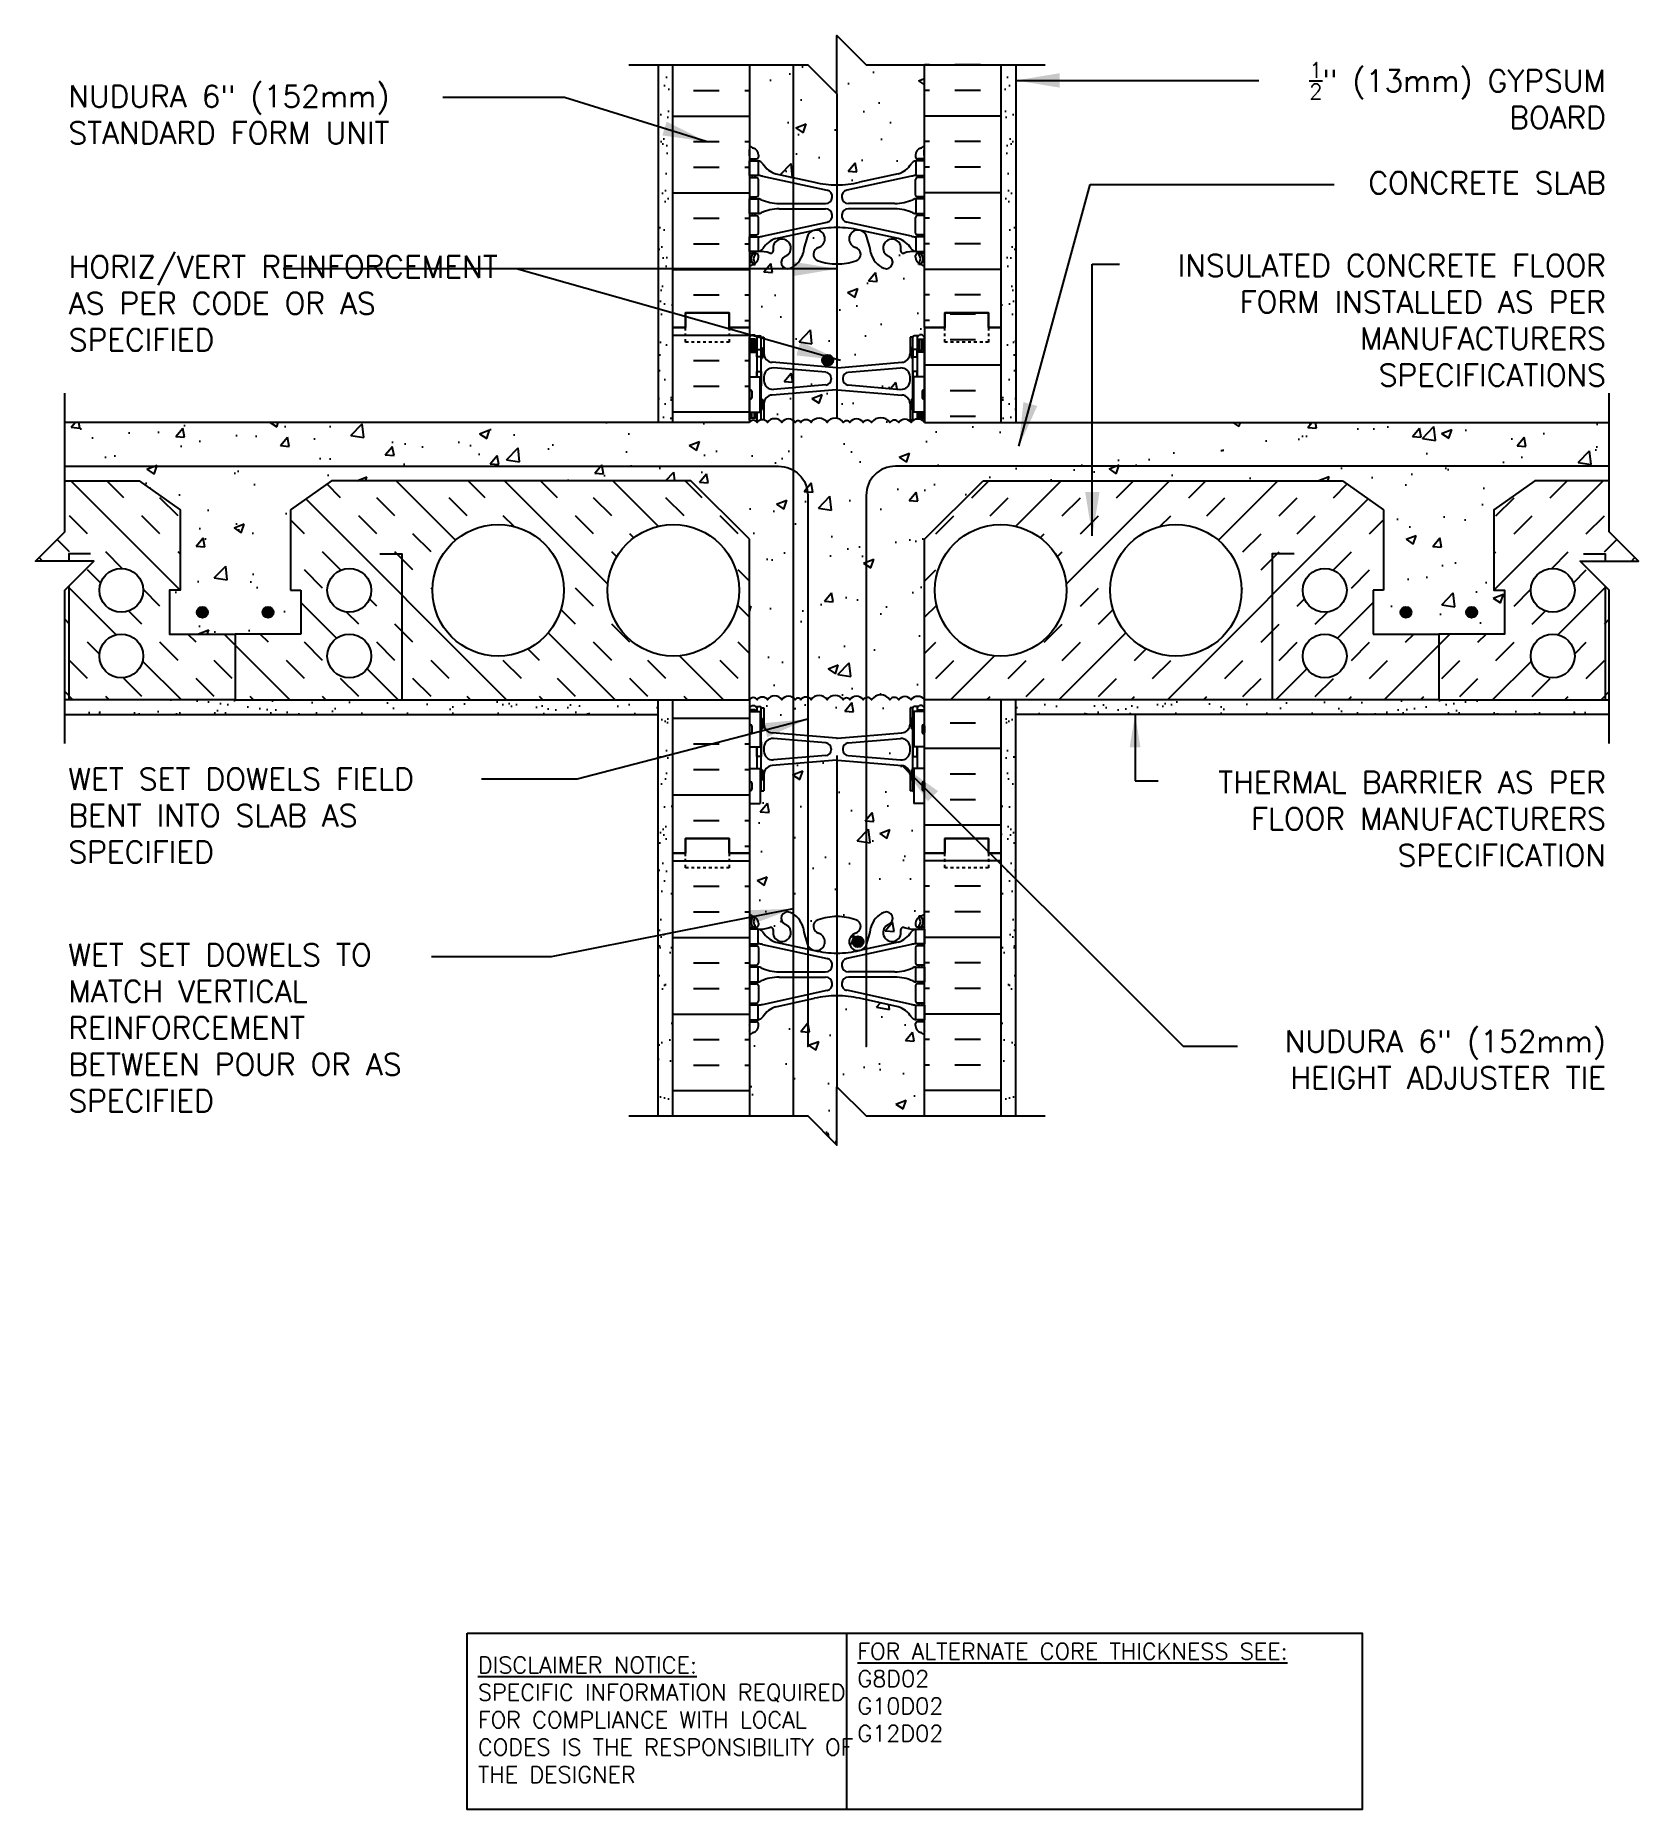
# Model space of a CAD drawing. Header units: inches. Extents: x 170.7 to 225.6, y 15.3 to 76.1.
import ezdxf

# ---------------------------------------------------------------- set-up
doc = ezdxf.new("R2010")
doc.units = ezdxf.units.IN
doc.header["$MEASUREMENT"] = 0
doc.linetypes.add('DASHED2', pattern=[0.375, 0.25, -0.125])
for name, color, linetype in [('HATCH', 12, 'Continuous'), ('line25', 2, 'Continuous'), ('LINE3', 3, 'Continuous'), ('LINE50', 5, 'Continuous'), ('LINE9', 9, 'Continuous'), ('TEXT', 4, 'Continuous'), ('Web_Edge', 9, 'Continuous')]:
    doc.layers.add(name, color=color, linetype=linetype)
doc.styles.add('DIM', font='romans.shx', dxfattribs={"width": 0.7})
doc.styles.add('ROMANS', font='romans.shx', dxfattribs={"height": 0.75})
doc.styles.get("Standard").update_dxf_attribs({"font": 'romans.shx', "height": 0.75})
doc.linetypes.add('STEEL', pattern='A,0.5,-0.2,["X",Standard,S=0.1,R=0,X=-0.1,Y=-0.05],-0.1', length=0.8)
doc.dimstyles.new('ext_12', dxfattribs={"dimscale": 12, "dimtxt": 0.09375, "dimasz": 0.09375, "dimexe": 0.09375, "dimexo": 0.0625, "dimgap": 0.0625, "dimtad": 1, "dimdec": 1, "dimzin": 3, "dimdsep": 46, "dimlunit": 4, "dimtxsty": 'DIM', "dimcen": 0.09, "dimdle": 0.09375, "dimclrt": 4, "dimadec": 0, "dimazin": 0, "dimtfac": 1, "dimtdec": 1, "dimtmove": 2, "dimatfit": 3, "dimfxl": 1, "dimfrac": 2, "dimtolj": 1, "dimtzin": 0, "dimarcsym": 0})
doc.dimstyles.new('ext_8', dxfattribs={"dimscale": 8, "dimtxt": 0.09375, "dimasz": 0.09375, "dimexe": 0.09375, "dimexo": 0.0625, "dimgap": 0.0625, "dimtad": 1, "dimdec": 1, "dimzin": 3, "dimdsep": 46, "dimlunit": 4, "dimtxsty": 'DIM', "dimcen": 0.09, "dimdle": 0.09375, "dimclrt": 4, "dimadec": 0, "dimazin": 0, "dimtfac": 1, "dimtdec": 1, "dimtmove": 2, "dimatfit": 3, "dimfxl": 1, "dimfrac": 2, "dimtolj": 1, "dimtzin": 0, "dimarcsym": 0})
pattern_1 = [(37.5, (6.0136, -79.57674), (-0.0314967, 0.963412), [0, -0.76, 0, -0.85, 0, -0.8125]), (7.5, (6.0136, -79.5767), (0.8848884, 1.411073), [0, -0.41, 0, -0.685, 0, -0.2625]), (327.5, (5.3986, -79.5767), (1.557071, 0.0028295), [0, -0.25, 0, -0.9, 0, -1.175]), (317.5, (5.3986, -79.5767), (1.503063, 0.438838), [0, -0.125, 0, -0.59, 0, -0.675])]
pattern_2 = [(142.5, (390.27906, -79.57674), (0.0314967, 0.963412), [0, -0.76, 0, -0.85, 0, -0.8125]), (172.5, (390.279, -79.5767), (-0.8848884, 1.411073), [0, -0.41, 0, -0.685, 0, -0.2625]), (212.5, (390.89406, -79.5767), (-1.557071, 0.0028295), [0, -0.25, 0, -0.9, 0, -1.175]), (222.5, (390.894, -79.5767), (-1.503063, 0.438838), [0, -0.125, 0, -0.59, 0, -0.675])]

msp = doc.modelspace()

# ---------------------------------------------------------------- texts
at = {"layer": 'TEXT', "char_height": 0.75, "style": 'ROMANS'}
for s, insert, width, attachment_point in [('\\A1; {\\H0.7x;\\S1/2;}" (13mm) GYPSUM BOARD', (224.474, 74.028), 12.17415, 6), ('NUDURA 6" (152mm) STANDARD FORM UNIT', (171.83, 73.373), 13.9131, 4), ('\\A1;CONCRETE SLAB', (224.474, 71.036), 12.17415, 6), ('HORIZ/VERT REINFORCEMENT AS PER CODE OR AS SPECIFIED', (171.845, 66.911), 16.22436, 4), ('INSULATED CONCRETE FLOOR FORM INSTALLED AS PER MANUFACTURERS SPECIFICATIONS', (224.474, 66.33), 17.62644, 6), ('WET SET DOWELS FIELD BENT INTO SLAB AS SPECIFIED', (171.831, 49.371), 14.4039, 4), ('THERMAL BARRIER AS PER FLOOR MANUFACTURERS SPECIFICATION', (224.474, 49.258), 17.24655, 6), ('WET SET DOWELS TO MATCH VERTICAL REINFORCEMENT BETWEEN POUR OR AS SPECIFIED', (171.831, 42.1), 13.18701, 4), ('NUDURA 6" (152mm) HEIGHT ADJUSTER TIE', (224.474, 41.014), 12.93416, 6)]:
    msp.add_mtext(s, dxfattribs=dict(at, insert=insert, width=width, attachment_point=attachment_point))
at = {"layer": 'TEXT', "char_height": 0.5625, "attachment_point": 4}
for s, insert, width in [('{\\LFOR ALTERNATE CORE THICKNESS SEE:\\P}G8D02\\PG10D02\\PG12D02', (198.846, 19.344), 23.33295), ('{\\LDISCLAIMER NOTICE:}\\PSPECIFIC INFORMATION REQUIRED FOR COMPLIANCE WITH LOCAL CODES IS THE RESPONSIBILITY OF THE DESIGNER', (185.854, 18.404), 14.00235)]:
    msp.add_mtext(s, dxfattribs=dict(at, insert=insert, width=width))

# ---------------------------------------------------------------- hatches: boundary and pattern name
at = {"layer": 'HATCH'}
h = msp.add_hatch(dxfattribs=at)
h.set_pattern_fill('AR-CONC', color=256, scale=0.5)
h.paths.add_polyline_path([(201.146, 75.083), (199.146, 75.083), (198.146, 76.083), (198.146, 74.083), (197.146, 75.083), (195.146, 75.083), (195.146, 72.302, 0.082415), (195.29, 72.223, -0.317837), (195.456, 71.987), (195.456, 71.919, -0.414214), (195.394, 71.857), (195.346, 71.857), (195.346, 71.787), (195.451, 71.787, -0.188973), (195.607, 71.692, 0.196323), (196.056, 71.346), (197.378, 71.055, 0.057795), (198.146, 70.966, 0.057795), (198.914, 71.055), (200.236, 71.346, 0.196323), (200.685, 71.692, -0.188973), (200.841, 71.787), (200.946, 71.787), (200.946, 71.857), (200.899, 71.857, -0.414214), (200.836, 71.919), (200.836, 71.987, -0.317837), (201.003, 72.223, 0.082415), (201.146, 72.302)])
h.paths.add_polyline_path([(201.146, 68.172, 0.064398), (201.036, 68.238), (200.946, 68.238), (200.946, 68.28, -0.249069), (200.836, 68.487), (200.836, 68.554, -0.414214), (200.899, 68.617), (200.946, 68.617), (200.946, 68.687), (200.841, 68.687, 0.10046), (200.448, 68.63, -0.601435), (200.328, 68.735, 2.182095), (199.918, 68.522, -1), (199.755, 68.113, -0.24438), (199.306, 68.634, 0.053157), (199.14, 69.248, 1.553132), (198.782, 68.824, -0.735593), (198.795, 68.366, -0.082755), (198.146, 68.258, -0.082755), (197.498, 68.366, -0.735593), (197.511, 68.824, 1.553132), (197.152, 69.248, 0.053157), (196.986, 68.634, -0.24438), (196.538, 68.113, -1), (196.375, 68.522, 2.182095), (195.965, 68.735, -0.601435), (195.845, 68.63, 0.10046), (195.451, 68.687), (195.346, 68.687), (195.346, 68.617), (195.394, 68.617, -0.414214), (195.456, 68.554), (195.456, 68.487, -0.249069), (195.346, 68.28), (195.346, 68.238), (195.256, 68.238, 0.064398), (195.146, 68.172), (195.146, 66.083), (195.146, 65.751), (195.226, 65.831), (195.316, 65.831), (195.346, 65.801), (195.496, 65.801, -0.414214), (195.546, 65.751), (195.646, 65.751), (195.646, 65.19, 0.390098), (195.921, 64.891), (198.13, 64.707, 0.04154), (198.163, 64.707), (200.371, 64.891, 0.390098), (200.646, 65.19), (200.646, 65.751), (200.746, 65.751, -0.414214), (200.796, 65.801), (200.946, 65.801), (200.976, 65.831), (201.066, 65.831), (201.146, 65.751), (201.146, 66.083)])
h.paths.add_polyline_path([(200.371, 63.771), (198.163, 63.954, 0.04154), (198.13, 63.954), (195.921, 63.771, 0.390098), (195.646, 63.472), (195.646, 62.918, -0.174031), (195.766, 62.833, -0.520567), (196.257, 62.833, -0.520567), (196.712, 62.833, -0.520567), (196.913, 62.833, -0.520567), (197.258, 62.833, -0.520567), (197.804, 62.833, -0.520567), (198.36, 62.833, -0.520567), (198.587, 62.833, -0.520567), (199.042, 62.833, -0.520567), (199.333, 62.833, -0.520567), (199.955, 62.833, -0.520567), (200.261, 62.833, -0.520567), (200.68, 62.833, -0.077645), (200.746, 62.896), (200.746, 62.911), (200.646, 62.911), (200.646, 63.472, 0.390098)])
h.paths.add_polyline_path([(200.321, 64.697), (198.53, 64.548, 0.390098), (198.346, 64.348), (198.346, 64.313, 0.390098), (198.53, 64.114), (200.321, 63.965, 0.438748), (200.646, 64.264), (200.646, 64.398, 0.438748)])
h.paths.add_polyline_path([(197.946, 64.348, 0.390098), (197.763, 64.548), (195.971, 64.697, 0.438748), (195.646, 64.398), (195.646, 64.264, 0.438748), (195.971, 63.965), (197.763, 64.114, 0.390098), (197.946, 64.313)])
h.paths.add_polyline_path([(201.146, 58.833), (203.146, 60.833), (215.456, 60.833), (216.86, 59.843), (216.86, 57.083), (216.5, 57.083), (216.5, 55.583), (218.75, 55.583), (221, 55.583), (221, 57.083), (220.632, 57.083), (220.64, 57.091), (220.64, 59.843), (222.044, 60.833), (224.589, 60.833), (224.589, 62.833), (201.146, 62.833, 0.48966), (200.68, 62.833, 0.520567), (200.261, 62.833, 0.520567), (199.955, 62.833, 0.520567), (199.333, 62.833, 0.520567), (199.042, 62.833, 0.520567), (198.587, 62.833, 0.520567), (198.36, 62.833, 0.520567), (197.804, 62.833, 0.520567), (197.258, 62.833, 0.520567), (196.913, 62.833, 0.520567), (196.712, 62.833, 0.520567), (196.257, 62.833, 0.520567), (195.766, 62.833, 0.520567), (195.411, 62.833, 0.540212), (195.146, 62.836), (195.146, 62.833), (171.704, 62.833), (171.704, 60.833), (174.249, 60.833), (175.653, 59.843), (175.653, 57.083), (175.293, 57.083), (175.293, 55.583), (177.543, 55.583), (179.793, 55.583), (179.793, 57.083), (179.433, 57.083), (179.433, 59.843), (180.837, 60.833), (193.146, 60.833), (195.146, 58.833), (195.146, 53.34, -0.540212), (195.411, 53.337, -0.520567), (195.766, 53.337, -0.520567), (196.257, 53.337, -0.520567), (196.712, 53.337, -0.520567), (196.913, 53.337, -0.520567), (197.258, 53.337, -0.520567), (197.804, 53.337, -0.520567), (198.36, 53.337, -0.520567), (198.587, 53.337, -0.520567), (199.042, 53.337, -0.520567), (199.333, 53.337, -0.520567), (199.955, 53.337, -0.520567), (200.261, 53.337, -0.520567), (200.68, 53.337, -0.48966), (201.146, 53.337)])
h.paths.add_polyline_path([(200.646, 53.06), (200.746, 53.06, -0.414214), (200.796, 53.11), (200.946, 53.11), (200.976, 53.14), (201.066, 53.14), (201.146, 53.06), (201.146, 53.337, 0.48966), (200.68, 53.337, 0.520567), (200.261, 53.337, 0.520567), (199.955, 53.337, 0.520567), (199.333, 53.337, 0.520567), (199.042, 53.337, 0.520567), (198.587, 53.337, 0.520567), (198.36, 53.337, 0.520567), (197.804, 53.337, 0.520567), (197.258, 53.337, 0.520567), (196.913, 53.337, 0.520567), (196.712, 53.337, 0.520567), (196.257, 53.337, 0.520567), (195.766, 53.337, 0.520567), (195.411, 53.337, 0.540212), (195.146, 53.34), (195.146, 53.333), (195.146, 53.06), (195.226, 53.14), (195.316, 53.14), (195.346, 53.11), (195.496, 53.11, -0.414214), (195.546, 53.06), (195.646, 53.06), (195.646, 52.499, 0.390098), (195.921, 52.2), (198.13, 52.016, 0.04154), (198.163, 52.016), (200.371, 52.2, 0.390098), (200.646, 52.499)])
h.paths.add_polyline_path([(200.646, 51.707, 0.438748), (200.321, 52.006), (198.53, 51.857, 0.390098), (198.346, 51.658), (198.346, 51.622, 0.390098), (198.53, 51.423), (200.321, 51.274, 0.438748), (200.646, 51.573)])
h.paths.add_polyline_path([(197.763, 51.857), (195.971, 52.006, 0.438748), (195.646, 51.707), (195.646, 51.573, 0.438748), (195.971, 51.274), (197.763, 51.423, 0.390098), (197.946, 51.622), (197.946, 51.658, 0.390098)])
h.paths.add_polyline_path([(200.781, 50.172, -0.327813), (200.746, 50.22), (200.646, 50.22), (200.646, 50.781, 0.390098), (200.371, 51.08), (198.163, 51.264, 0.04154), (198.13, 51.264), (195.921, 51.08, 0.390098), (195.646, 50.781), (195.646, 50.22), (195.546, 50.22, -0.327813), (195.511, 50.172), (195.511, 49.778), (195.146, 49.778), (195.146, 48.083), (195.146, 45.994, 0.064398), (195.256, 45.928), (195.346, 45.928), (195.346, 45.886, -0.249069), (195.456, 45.679), (195.456, 45.612, -0.414214), (195.394, 45.549), (195.346, 45.549), (195.346, 45.479), (195.451, 45.479, 0.10046), (195.845, 45.536, -0.601435), (195.965, 45.432, 2.182095), (196.375, 45.644, -1), (196.538, 46.053, -0.24438), (196.986, 45.532, 0.053157), (197.152, 44.918, 0.223253), (197.353, 44.753), (197.372, 44.749, 0.955472), (197.511, 45.342, -0.735593), (197.498, 45.8, -0.082755), (198.146, 45.909, -0.082755), (198.795, 45.8, -0.735593), (198.782, 45.342, 0.955472), (198.92, 44.749), (198.94, 44.753, 0.223253), (199.14, 44.918, 0.053157), (199.306, 45.532, -0.24438), (199.755, 46.053, -1), (199.918, 45.644, 2.182095), (200.328, 45.432, -0.601435), (200.448, 45.536, 0.10046), (200.841, 45.479), (200.946, 45.479), (200.946, 45.549), (200.899, 45.549, -0.414214), (200.836, 45.612), (200.836, 45.679, -0.249069), (200.946, 45.886), (200.946, 45.928), (201.036, 45.928, 0.064398), (201.146, 45.994), (201.146, 48.083), (201.146, 49.778), (200.781, 49.778)])
h.paths.add_polyline_path([(200.836, 44.847, -0.414214), (200.899, 44.909), (200.946, 44.909), (200.946, 44.979), (200.841, 44.979, 0.036537), (200.697, 44.955), (198.486, 44.474, 0.897292), (198.535, 44.019), (200.132, 44.019, 0.097844), (200.738, 44.151, -0.124673), (200.841, 44.179), (200.946, 44.179), (200.946, 44.249), (200.899, 44.249, -0.414214), (200.836, 44.312)])
h = msp.add_hatch(dxfattribs=at)
h.set_pattern_fill('AR-SAND', color=256, scale=0.5, style=0)
h.set_pattern_definition(pattern_2)
h.paths.add_polyline_path([(192.021, 75.083), (192.521, 75.083), (192.521, 66.083), (192.521, 62.833), (192.021, 62.833)])
h = msp.add_hatch(dxfattribs=at)
h.set_pattern_fill('AR-SAND', color=256, scale=0.5, style=0)
h.set_pattern_definition(pattern_1)
h.paths.add_polyline_path([(204.271, 75.083), (203.771, 75.083), (203.771, 66.083), (203.771, 62.833), (204.271, 62.833)])
h = msp.add_hatch(dxfattribs=at)
h.set_pattern_fill('INSUL', color=256, scale=7, style=0)
h.set_pattern_definition([(0, (-2731.0153, -348.9264), (0, 2.625), []), (0, (-2731.0153, -348.0514), (0, 2.625), [0.875, -0.875]), (0, (-2731.0153, -347.1764), (0, 2.625), [0.875, -0.875])])
h.paths.add_polyline_path([(195.146, 53.333), (192.521, 53.333), (192.521, 48.083), (192.959, 48.083), (192.959, 48.583), (194.459, 48.583), (194.459, 48.083), (195.146, 48.083)])
h.paths.add_polyline_path([(192.521, 62.833), (195.146, 62.833), (195.146, 66.083), (194.459, 66.083), (194.459, 66.583), (192.959, 66.583), (192.959, 66.083), (192.521, 66.083)])
h = msp.add_hatch(dxfattribs=at)
h.set_pattern_fill('INSUL', color=256, scale=7, style=0)
h.set_pattern_definition([(0, (6.0136, -79.5767), (0, 2.625), []), (0, (6.0136, -78.7017), (0, 2.625), [0.875, -0.875]), (0, (6.0136, -77.8267), (0, 2.625), [0.875, -0.875])])
h.paths.add_polyline_path([(203.771, 66.083), (203.334, 66.083), (203.334, 66.583), (201.834, 66.583), (201.834, 66.083), (201.146, 66.083), (201.146, 62.833), (203.771, 62.833)])
h.paths.add_polyline_path([(203.771, 53.333), (201.146, 53.333), (201.146, 48.083), (201.834, 48.083), (201.834, 48.583), (203.334, 48.583), (203.334, 48.083), (203.771, 48.083)])
h = msp.add_hatch(dxfattribs=at)
h.set_pattern_fill('AR-SAND', color=256, scale=0.5, style=0)
h.set_pattern_definition([(142.5, (395.08244, -20.8052), (0.0314967, 0.963412), [0, -0.76, 0, -0.85, 0, -0.8125]), (172.5, (395.0824, -20.8052), (-0.8848884, 1.411073), [0, -0.41, 0, -0.685, 0, -0.2625]), (212.5, (395.6974, -20.8052), (-1.557071, 0.0028295), [0, -0.25, 0, -0.9, 0, -1.175]), (222.5, (395.6974, -20.8052), (-1.503063, 0.438838), [0, -0.125, 0, -0.59, 0, -0.675])])
h.paths.add_polyline_path([(177.543, 53.333), (171.704, 53.333), (171.704, 52.833), (192.021, 52.833), (192.021, 53.333)])
h = msp.add_hatch(dxfattribs=at)
h.set_pattern_fill('AR-SAND', color=256, scale=0.5, style=0)
h.set_pattern_definition(pattern_2)
h.paths.add_polyline_path([(192.021, 53.333), (192.521, 53.333), (192.521, 48.083), (192.521, 39.083), (192.021, 39.083)])
h = msp.add_hatch(dxfattribs=at)
h.set_pattern_fill('AR-SAND', color=256, scale=0.5, style=0)
h.set_pattern_definition(pattern_1)
h.paths.add_polyline_path([(204.271, 53.333), (203.771, 53.333), (203.771, 48.083), (203.771, 39.083), (204.271, 39.083)])
h = msp.add_hatch(dxfattribs=at)
h.set_pattern_fill('AR-SAND', color=256, scale=0.5, style=0)
h.set_pattern_definition([(37.5, (1.2102, -20.8052), (-0.0314967, 0.963412), [0, -0.76, 0, -0.85, 0, -0.8125]), (7.5, (1.2102, -20.8052), (0.8848884, 1.411073), [0, -0.41, 0, -0.685, 0, -0.2625]), (327.5, (0.5952, -20.8052), (1.557071, 0.0028295), [0, -0.25, 0, -0.9, 0, -1.175]), (317.5, (0.5952, -20.8052), (1.503063, 0.438838), [0, -0.125, 0, -0.59, 0, -0.675])])
h.paths.add_polyline_path([(204.271, 53.333), (204.271, 52.833), (224.589, 52.833), (224.589, 53.333), (218.75, 53.333)])
h = msp.add_hatch(dxfattribs=at)
h.set_pattern_fill('AR-CONC', color=256, scale=0.5)
h.paths.add_polyline_path([(201.146, 41.864, 0.082415), (201.003, 41.944, -0.317837), (200.836, 42.179), (200.836, 42.247, -0.414214), (200.899, 42.309), (200.946, 42.309), (200.946, 42.379), (200.841, 42.379, -0.188973), (200.685, 42.474, 0.196323), (200.236, 42.82), (198.914, 43.111, 0.057795), (198.146, 43.2, 0.057795), (197.378, 43.111), (196.056, 42.82, 0.196323), (195.607, 42.474, -0.188973), (195.451, 42.379), (195.346, 42.379), (195.346, 42.309), (195.394, 42.309, -0.414214), (195.456, 42.247), (195.456, 42.179, -0.317837), (195.29, 41.944, 0.082415), (195.146, 41.864), (195.146, 39.083), (197.146, 39.083), (198.146, 38.083), (198.146, 40.083), (199.146, 39.083), (201.146, 39.083)])
at = {"layer": 'LINE3'}
for points in [[(198.015, 64.962, 1), (197.64, 64.962, 1)], [(176.606, 56.333, 1), (176.231, 56.333, 1)], [(178.856, 56.333, 1), (178.481, 56.333, 1)], [(217.812, 56.333, 1), (217.437, 56.333, 1)], [(220.062, 56.333, 1), (219.687, 56.333, 1)], [(199.052, 45.049, 1), (198.677, 45.049, 1)]]:
    msp.add_hatch(color=256, dxfattribs=at).paths.add_polyline_path(points)

# ---------------------------------------------------------------- linework, layer by layer
at = {"layer": 'HATCH'}
for p, q in [((193.235, 75.074), (194.11, 75.074)), ((194.985, 75.074), (195.146, 75.074)), ((201.308, 75.074), (201.146, 75.074)), ((203.058, 75.074), (202.183, 75.074)), ((193.235, 74.199), (194.11, 74.199)), ((194.985, 74.199), (195.146, 74.199)), ((201.308, 74.199), (201.146, 74.199)), ((203.058, 74.199), (202.183, 74.199)), ((192.521, 73.324), (195.146, 73.324)), ((203.771, 73.324), (201.146, 73.324)), ((193.235, 72.449), (194.11, 72.449)), ((194.985, 72.449), (195.146, 72.449)), ((201.308, 72.449), (201.146, 72.449)), ((203.058, 72.449), (202.183, 72.449)), ((193.235, 71.574), (194.11, 71.574)), ((194.985, 71.574), (195.146, 71.574)), ((201.308, 71.574), (201.146, 71.574)), ((203.058, 71.574), (202.183, 71.574)), ((192.521, 70.699), (195.146, 70.699)), ((203.771, 70.699), (201.146, 70.699)), ((193.235, 69.824), (194.11, 69.824)), ((194.985, 69.824), (195.146, 69.824)), ((201.308, 69.824), (201.146, 69.824)), ((203.058, 69.824), (202.183, 69.824)), ((193.235, 68.949), (194.11, 68.949)), ((194.985, 68.949), (195.146, 68.949)), ((201.308, 68.949), (201.146, 68.949)), ((203.058, 68.949), (202.183, 68.949)), ((192.521, 68.074), (195.146, 68.074)), ((203.771, 68.074), (201.146, 68.074)), ((193.235, 67.199), (194.11, 67.199)), ((194.985, 67.199), (195.146, 67.199)), ((201.308, 67.199), (201.146, 67.199)), ((203.058, 67.199), (202.183, 67.199)), ((194.985, 66.324), (195.146, 66.324)), ((201.308, 66.324), (201.146, 66.324)), ((175.653, 57.091), (171.911, 60.833)), ((173.728, 60.254), (173.148, 60.833)), ((185.084, 58.796), (183.048, 60.833)), ((186.102, 60.254), (185.523, 60.833)), ((190.303, 57.29), (186.76, 60.833)), ((188.577, 60.254), (187.997, 60.833)), ((192.031, 59.274), (190.472, 60.833)), ((193.527, 60.254), (192.947, 60.833)), ((202.766, 60.254), (203.345, 60.833)), ((204.261, 59.274), (205.82, 60.833)), ((205.99, 57.29), (209.533, 60.833)), ((207.716, 60.254), (208.295, 60.833)), ((210.191, 60.254), (210.77, 60.833)), ((211.208, 58.796), (213.245, 60.833)), ((220.64, 57.091), (224.382, 60.833)), ((222.565, 60.254), (223.144, 60.833)), ((175.584, 59.635), (174.965, 60.254)), ((186.835, 53.333), (179.956, 60.212)), ((181.152, 60.254), (180.682, 60.724)), ((183.008, 59.635), (182.39, 60.254)), ((185.483, 59.635), (184.865, 60.254)), ((190.433, 59.635), (189.814, 60.254)), ((192.908, 59.635), (192.289, 60.254)), ((203.385, 59.635), (204.003, 60.254)), ((205.86, 59.635), (206.478, 60.254)), ((209.457, 53.333), (216.336, 60.212)), ((210.809, 59.635), (211.428, 60.254)), ((213.284, 59.635), (213.903, 60.254)), ((215.14, 60.254), (215.611, 60.724)), ((220.709, 59.635), (221.328, 60.254)), ((172.49, 59.016), (171.871, 59.635)), ((174.965, 59.016), (174.346, 59.635)), ((182.39, 59.016), (181.771, 59.635)), ((187.09, 59.266), (186.721, 59.635)), ((189.814, 59.016), (189.196, 59.635)), ((194.764, 59.016), (194.145, 59.635)), ((201.529, 59.016), (202.147, 59.635)), ((206.478, 59.016), (207.097, 59.635)), ((209.203, 59.266), (209.572, 59.635)), ((213.903, 59.016), (214.522, 59.635)), ((221.328, 59.016), (221.946, 59.635)), ((223.802, 59.016), (224.421, 59.635)), ((179.915, 59.016), (179.433, 59.498)), ((184.246, 58.397), (183.627, 59.016)), ((191.188, 58.88), (191.052, 59.016)), ((205.104, 58.88), (205.241, 59.016)), ((212.047, 58.397), (212.666, 59.016)), ((216.378, 59.016), (216.86, 59.498)), ((171.871, 58.397), (171.445, 58.824)), ((173.674, 57.832), (173.109, 58.397)), ((175.653, 58.328), (175.584, 58.397)), ((181.152, 57.779), (180.534, 58.397)), ((183.627, 57.779), (183.008, 58.397)), ((190.605, 58.226), (190.433, 58.397)), ((205.688, 58.226), (205.86, 58.397)), ((212.666, 57.779), (213.284, 58.397)), ((215.14, 57.779), (215.759, 58.397)), ((220.64, 58.328), (220.709, 58.397)), ((222.619, 57.832), (223.184, 58.397)), ((224.421, 58.397), (224.848, 58.824)), ((170.948, 58.083), (170.826, 58.205)), ((172.934, 57.335), (172.49, 57.779)), ((180.534, 57.16), (179.915, 57.779)), ((195.146, 57.396), (194.764, 57.779)), ((201.146, 57.396), (201.529, 57.779)), ((215.759, 57.16), (216.378, 57.779)), ((223.359, 57.335), (223.802, 57.779)), ((225.344, 58.083), (225.466, 58.205)), ((173.468, 55.563), (171.826, 57.205)), ((174.965, 56.541), (174.389, 57.117)), ((184.293, 57.113), (184.246, 57.16)), ((189.814, 56.541), (189.196, 57.16)), ((206.478, 56.541), (207.097, 57.16)), ((211.999, 57.113), (212.047, 57.16)), ((221.328, 56.541), (221.903, 57.117)), ((222.824, 55.563), (224.466, 57.205)), ((181.012, 55.445), (179.793, 56.663)), ((182.39, 56.541), (182.138, 56.793)), ((195.146, 56.159), (194.734, 56.571)), ((201.146, 56.159), (201.559, 56.571)), ((213.903, 56.541), (214.155, 56.793)), ((215.281, 55.445), (216.5, 56.663)), ((171.871, 55.923), (171.704, 56.09)), ((174.346, 55.923), (173.892, 56.377)), ((178.8, 56.472), (178.8, 56.472)), ((181.771, 55.923), (181.355, 56.339)), ((183.627, 55.304), (183.008, 55.923)), ((189.196, 55.923), (188.694, 56.424)), ((191.052, 55.304), (190.433, 55.923)), ((205.241, 55.304), (205.86, 55.923)), ((207.097, 55.923), (207.598, 56.424)), ((212.666, 55.304), (213.284, 55.923)), ((214.522, 55.923), (214.938, 56.339)), ((217.492, 56.472), (217.492, 56.472)), ((221.946, 55.923), (222.4, 56.377)), ((224.421, 55.923), (224.589, 56.09)), ((172.893, 54.901), (172.49, 55.304)), ((175.584, 54.685), (174.965, 55.304)), ((176.202, 55.304), (175.923, 55.583)), ((177.543, 55.201), (177.161, 55.583)), ((178.677, 55.304), (178.398, 55.583)), ((180.534, 54.685), (179.915, 55.304)), ((183.008, 54.685), (182.39, 55.304)), ((190.548, 53.333), (188.256, 55.625)), ((190.433, 54.685), (189.814, 55.304)), ((195.146, 54.922), (194.764, 55.304)), ((201.146, 54.922), (201.529, 55.304)), ((205.745, 53.333), (208.036, 55.625)), ((205.86, 54.685), (206.478, 55.304)), ((213.284, 54.685), (213.903, 55.304)), ((215.759, 54.685), (216.378, 55.304)), ((217.615, 55.304), (217.894, 55.583)), ((218.75, 55.201), (219.132, 55.583)), ((220.09, 55.304), (220.369, 55.583)), ((220.709, 54.685), (221.328, 55.304)), ((223.399, 54.901), (223.802, 55.304)), ((172.49, 54.066), (171.871, 54.685)), ((177.44, 54.066), (176.821, 54.685)), ((179.411, 53.333), (177.543, 55.201)), ((179.915, 54.066), (179.296, 54.685)), ((184.865, 54.066), (184.246, 54.685)), ((187.339, 54.066), (186.721, 54.685)), ((187.958, 54.685), (187.565, 55.078)), ((192.289, 54.066), (191.67, 54.685)), ((194.26, 53.333), (192.75, 54.843)), ((194.764, 54.066), (194.145, 54.685)), ((201.529, 54.066), (202.147, 54.685)), ((202.033, 53.333), (203.542, 54.843)), ((204.003, 54.066), (204.622, 54.685)), ((208.335, 54.685), (208.728, 55.078)), ((208.953, 54.066), (209.572, 54.685)), ((211.428, 54.066), (212.047, 54.685)), ((216.378, 54.066), (216.997, 54.685)), ((216.882, 53.333), (218.75, 55.201)), ((218.853, 54.066), (219.471, 54.685)), ((223.802, 54.066), (224.421, 54.685)), ((175.698, 53.333), (174.37, 54.661)), ((183.123, 53.333), (182.057, 54.399)), ((213.17, 53.333), (214.235, 54.399)), ((220.594, 53.333), (221.922, 54.661)), ((171.986, 53.333), (171.704, 53.615)), ((174.346, 53.448), (173.728, 54.066)), ((176.821, 53.448), (176.202, 54.066)), ((181.771, 53.448), (181.152, 54.066)), ((184.246, 53.448), (183.627, 54.066)), ((189.196, 53.448), (188.577, 54.066)), ((191.67, 53.448), (191.052, 54.066)), ((204.622, 53.448), (205.241, 54.066)), ((207.097, 53.448), (207.716, 54.066)), ((212.047, 53.448), (212.666, 54.066)), ((214.522, 53.448), (215.14, 54.066)), ((219.471, 53.448), (220.09, 54.066)), ((221.946, 53.448), (222.565, 54.066)), ((224.307, 53.333), (224.589, 53.615)), ((173.224, 53.333), (173.109, 53.448)), ((178.173, 53.333), (178.059, 53.448)), ((180.648, 53.333), (180.534, 53.448)), ((185.598, 53.333), (185.483, 53.448)), ((188.073, 53.333), (187.958, 53.448)), ((193.023, 53.333), (192.908, 53.448)), ((203.27, 53.333), (203.385, 53.448)), ((208.22, 53.333), (208.335, 53.448)), ((210.695, 53.333), (210.809, 53.448)), ((215.644, 53.333), (215.759, 53.448)), ((218.119, 53.333), (218.234, 53.448)), ((223.069, 53.333), (223.184, 53.448)), ((192.521, 47.824), (195.146, 47.824)), ((203.771, 47.824), (201.146, 47.824)), ((193.235, 46.949), (194.11, 46.949)), ((194.985, 46.949), (195.146, 46.949)), ((201.308, 46.949), (201.146, 46.949)), ((203.058, 46.949), (202.183, 46.949)), ((193.235, 46.074), (194.11, 46.074)), ((194.985, 46.074), (195.146, 46.074)), ((201.308, 46.074), (201.146, 46.074)), ((203.058, 46.074), (202.183, 46.074)), ((192.521, 45.199), (195.146, 45.199)), ((203.771, 45.199), (201.146, 45.199)), ((193.235, 44.324), (194.11, 44.324)), ((194.985, 44.324), (195.146, 44.324)), ((201.308, 44.324), (201.146, 44.324)), ((203.058, 44.324), (202.183, 44.324)), ((193.235, 43.449), (194.11, 43.449)), ((194.985, 43.449), (195.146, 43.449)), ((201.308, 43.449), (201.146, 43.449)), ((203.058, 43.449), (202.183, 43.449)), ((192.521, 42.574), (195.146, 42.574)), ((203.771, 42.574), (201.146, 42.574)), ((193.235, 41.699), (194.11, 41.699)), ((194.985, 41.699), (195.146, 41.699)), ((201.308, 41.699), (201.146, 41.699)), ((203.058, 41.699), (202.183, 41.699)), ((193.235, 40.824), (194.11, 40.824)), ((194.985, 40.824), (195.146, 40.824)), ((201.308, 40.824), (201.146, 40.824)), ((203.058, 40.824), (202.183, 40.824)), ((192.521, 39.949), (195.146, 39.949)), ((203.771, 39.949), (201.146, 39.949))]:
    msp.add_line(p, q, dxfattribs=at)
for points in [[(201.146, 62.833, 0.48966), (200.68, 62.833, 0.520567), (200.261, 62.833, 0.520567), (199.955, 62.833, 0.520567), (199.333, 62.833, 0.520567), (199.042, 62.833, 0.520567), (198.587, 62.833, 0.520567), (198.36, 62.833, 0.520567), (197.804, 62.833, 0.520567), (197.258, 62.833, 0.520567), (196.913, 62.833, 0.520567), (196.712, 62.833, 0.520567), (196.257, 62.833, 0.520567), (195.766, 62.833, 0.520567), (195.411, 62.833, 0.540212), (195.146, 62.836)], [(201.146, 53.337, 0.48966), (200.68, 53.337, 0.520567), (200.261, 53.337, 0.520567), (199.955, 53.337, 0.520567), (199.333, 53.337, 0.520567), (199.042, 53.337, 0.520567), (198.587, 53.337, 0.520567), (198.36, 53.337, 0.520567), (197.804, 53.337, 0.520567), (197.258, 53.337, 0.520567), (196.913, 53.337, 0.520567), (196.712, 53.337, 0.520567), (196.257, 53.337, 0.520567), (195.766, 53.337, 0.520567), (195.411, 53.337, 0.540212), (195.146, 53.34)]]:
    msp.add_lwpolyline(points, format="xyb", dxfattribs=at)
at = {"layer": 'line25'}
for p, q in [((195.146, 75.083), (195.146, 66.083)), ((201.146, 66.083), (201.146, 75.083)), ((195.146, 66.083), (195.146, 62.833)), ((201.146, 66.083), (201.146, 62.833)), ((195.146, 64.388), (195.511, 64.388)), ((195.511, 63.188), (195.511, 64.388)), ((201.146, 64.388), (200.781, 64.388)), ((200.781, 63.188), (200.781, 64.388)), ((195.146, 63.188), (195.511, 63.188)), ((201.146, 63.188), (200.781, 63.188)), ((195.146, 62.833), (171.704, 62.833)), ((201.146, 62.833), (224.589, 62.833)), ((180.837, 60.833), (179.433, 59.843)), ((193.146, 60.833), (180.837, 60.833)), ((195.146, 58.833), (193.146, 60.833)), ((201.146, 58.833), (203.146, 60.833)), ((203.146, 60.833), (215.456, 60.833)), ((215.456, 60.833), (216.86, 59.843)), ((179.433, 59.843), (179.433, 57.083)), ((216.86, 59.843), (216.86, 57.083)), ((195.146, 53.333), (195.146, 58.833)), ((201.146, 48.083), (201.146, 58.833)), ((179.433, 57.083), (179.793, 57.083)), ((179.793, 57.083), (179.793, 55.583)), ((216.86, 57.083), (216.5, 57.083)), ((216.5, 57.083), (216.5, 55.583)), ((179.793, 55.583), (177.543, 55.583)), ((177.543, 55.583), (177.543, 53.333)), ((216.5, 55.583), (218.75, 55.583)), ((218.75, 55.583), (218.75, 53.333)), ((177.543, 53.333), (195.146, 53.333)), ((195.146, 53.333), (195.146, 48.083)), ((195.146, 52.928), (195.511, 52.928)), ((195.511, 52.928), (195.511, 51.728)), ((200.781, 52.928), (200.781, 51.728)), ((201.146, 52.928), (200.781, 52.928)), ((218.75, 53.333), (201.146, 53.333)), ((195.146, 51.728), (195.511, 51.728)), ((201.146, 51.728), (200.781, 51.728)), ((195.146, 50.978), (195.511, 50.978)), ((195.511, 50.978), (195.511, 49.778)), ((201.146, 50.978), (200.781, 50.978)), ((200.781, 50.978), (200.781, 49.778)), ((195.146, 49.778), (195.511, 49.778)), ((201.146, 49.778), (200.781, 49.778)), ((195.146, 48.083), (195.146, 39.083)), ((201.146, 39.083), (201.146, 48.083))]:
    msp.add_line(p, q, dxfattribs=at)
for points in [[(171.704, 60.833), (174.249, 60.833), (175.653, 59.843), (175.653, 57.083), (175.293, 57.083), (175.293, 55.583), (177.543, 55.583), (177.543, 53.333), (171.704, 53.333)], [(224.589, 60.833), (222.044, 60.833), (220.64, 59.843), (220.64, 57.083), (221, 57.083), (221, 55.583), (218.75, 55.583), (218.75, 53.333), (224.589, 53.333)]]:
    msp.add_lwpolyline(points, dxfattribs=at)
at = {"layer": 'LINE3'}
for p, q in [((196.646, 75.083), (196.646, 39.083)), ((198.146, 74.083), (198.146, 62.971)), ((198.146, 51.43), (198.146, 40.083))]:
    msp.add_line(p, q, dxfattribs=at)
at = {"layer": 'LINE3', "linetype": 'STEEL'}
for p, q in [((171.704, 61.333), (191.646, 61.333)), ((224.589, 61.333), (204.646, 61.333))]:
    msp.add_line(p, q, dxfattribs=at)
at = {"layer": 'LINE3'}
for points in [[(191.646, 61.333), (196.146, 61.333, -0.414214), (197.146, 60.333), (197.146, 41.459), (197.146, 41.459)], [(204.646, 61.333), (200.146, 61.333, 0.414214), (199.146, 60.333), (199.146, 41.459), (199.146, 41.459)]]:
    msp.add_lwpolyline(points, format="xyb", dxfattribs=at)
for centre in [(197.828, 64.962), (176.418, 56.333), (178.668, 56.333), (217.625, 56.333), (219.875, 56.333), (198.865, 45.049)]:
    msp.add_circle(centre, 0.188, dxfattribs=at)
at = {"layer": 'LINE50'}
for p, q in [((192.521, 66.083), (192.521, 75.083)), ((203.771, 66.083), (203.771, 75.083)), ((192.521, 62.833), (192.521, 66.083)), ((203.771, 62.833), (203.771, 66.083)), ((192.521, 48.083), (192.521, 53.333)), ((203.771, 48.083), (203.771, 53.333)), ((192.521, 39.083), (192.521, 48.083)), ((203.771, 39.083), (203.771, 48.083))]:
    msp.add_line(p, q, dxfattribs=at)
for points in [[(192.521, 66.083), (192.959, 66.083), (192.959, 66.583), (194.459, 66.583), (194.459, 66.083), (195.146, 66.083)], [(195.146, 66.083), (194.459, 66.083), (194.459, 66.583), (192.959, 66.583), (192.959, 66.083), (192.521, 66.083)], [(203.771, 66.083), (203.334, 66.083), (203.334, 66.583), (201.834, 66.583), (201.834, 66.083), (201.146, 66.083)], [(201.146, 66.083), (201.834, 66.083), (201.834, 66.583), (203.334, 66.583), (203.334, 66.083), (203.771, 66.083)], [(195.146, 48.083), (194.459, 48.083), (194.459, 48.583), (192.959, 48.583), (192.959, 48.083), (192.521, 48.083)], [(192.521, 48.083), (192.959, 48.083), (192.959, 48.583), (194.459, 48.583), (194.459, 48.083), (195.146, 48.083)], [(201.146, 48.083), (201.834, 48.083), (201.834, 48.583), (203.334, 48.583), (203.334, 48.083), (203.771, 48.083)], [(203.771, 48.083), (203.334, 48.083), (203.334, 48.583), (201.834, 48.583), (201.834, 48.083), (201.146, 48.083)]]:
    msp.add_lwpolyline(points, dxfattribs=at)
at = {"layer": 'LINE9'}
for p, q in [((192.021, 75.083), (192.021, 62.833)), ((204.271, 75.083), (204.271, 62.833)), ((195.146, 65.751), (195.226, 65.831)), ((195.146, 62.911), (195.146, 65.751)), ((195.226, 65.831), (195.316, 65.831)), ((195.396, 65.751), (195.316, 65.831)), ((195.346, 65.801), (195.496, 65.801)), ((195.396, 65.801), (195.496, 65.801)), ((195.396, 65.751), (195.396, 64.388)), ((195.546, 65.751), (195.646, 65.751)), ((195.546, 62.921), (195.546, 65.751)), ((195.546, 65.731), (195.546, 65.731)), ((195.646, 65.751), (195.646, 65.19)), ((200.646, 65.751), (200.646, 65.19)), ((200.746, 65.751), (200.646, 65.751)), ((200.746, 62.911), (200.746, 65.751)), ((200.746, 65.731), (200.746, 65.731)), ((200.896, 65.801), (200.796, 65.801)), ((200.946, 65.801), (200.796, 65.801)), ((200.896, 65.751), (200.976, 65.831)), ((200.896, 65.751), (200.896, 64.388)), ((201.066, 65.831), (200.976, 65.831)), ((201.146, 65.751), (201.066, 65.831)), ((201.146, 62.911), (201.146, 65.751)), ((195.546, 65.381), (195.596, 65.381)), ((195.546, 65.031), (195.596, 65.031)), ((195.596, 65.381), (195.596, 65.031)), ((200.746, 65.381), (200.696, 65.381)), ((200.696, 65.381), (200.696, 65.031)), ((200.746, 65.031), (200.696, 65.031)), ((195.646, 64.398), (195.646, 64.264)), ((198.13, 64.707), (195.921, 64.891)), ((197.763, 64.548), (195.971, 64.697)), ((198.163, 64.707), (200.371, 64.891)), ((198.53, 64.548), (200.321, 64.697)), ((200.646, 64.264), (200.646, 64.398)), ((195.146, 63.898), (195.146, 63.678)), ((195.146, 63.843), (195.146, 63.843)), ((195.186, 63.938), (195.186, 63.938)), ((195.226, 63.898), (195.226, 63.678)), ((198.13, 63.954), (195.921, 63.771)), ((197.763, 64.114), (195.971, 63.965)), ((197.946, 64.348), (197.946, 64.313)), ((198.163, 63.954), (200.371, 63.771)), ((198.346, 64.348), (198.346, 64.313)), ((198.53, 64.114), (200.321, 63.965)), ((201.066, 63.898), (201.066, 63.678)), ((201.066, 63.843), (201.066, 63.843)), ((201.106, 63.938), (201.106, 63.938)), ((201.146, 63.898), (201.146, 63.678)), ((195.146, 63.733), (195.146, 63.733)), ((195.186, 63.638), (195.186, 63.638)), ((195.396, 63.188), (195.396, 62.911)), ((195.546, 63.631), (195.596, 63.631)), ((195.546, 63.281), (195.596, 63.281)), ((195.596, 63.631), (195.596, 63.281)), ((195.646, 63.472), (195.646, 62.918)), ((200.646, 63.472), (200.646, 62.911)), ((200.696, 63.631), (200.696, 63.281)), ((200.746, 63.631), (200.696, 63.631)), ((200.746, 63.281), (200.696, 63.281)), ((200.896, 63.188), (200.896, 62.947)), ((201.066, 63.733), (201.066, 63.733)), ((201.106, 63.638), (201.106, 63.638)), ((195.146, 62.911), (195.183, 62.874)), ((195.396, 62.911), (195.365, 62.88)), ((195.388, 62.861), (195.434, 62.861)), ((195.396, 62.861), (195.434, 62.861)), ((200.746, 62.911), (200.646, 62.911)), ((201.146, 62.911), (201.109, 62.873)), ((192.021, 39.083), (192.021, 53.333)), ((195.146, 53.06), (195.226, 53.14)), ((195.226, 53.14), (195.316, 53.14)), ((195.396, 53.06), (195.316, 53.14)), ((195.346, 53.11), (195.496, 53.11)), ((195.396, 53.11), (195.496, 53.11)), ((195.396, 53.06), (195.396, 52.928)), ((195.546, 53.06), (195.646, 53.06)), ((195.546, 50.22), (195.546, 53.06)), ((195.546, 53.04), (195.546, 53.04)), ((195.646, 53.06), (195.646, 52.499)), ((200.646, 53.06), (200.646, 52.499)), ((200.746, 53.06), (200.646, 53.06)), ((200.746, 50.22), (200.746, 53.06)), ((200.746, 53.04), (200.746, 53.04)), ((200.896, 53.11), (200.796, 53.11)), ((200.946, 53.11), (200.796, 53.11)), ((200.896, 53.06), (200.976, 53.14)), ((200.896, 53.06), (200.896, 52.928)), ((201.066, 53.14), (200.976, 53.14)), ((201.146, 53.06), (201.066, 53.14)), ((204.271, 39.083), (204.271, 53.333)), ((171.704, 52.833), (192.021, 52.833)), ((195.146, 52.438), (195.146, 52.218)), ((195.146, 52.383), (195.146, 52.383)), ((195.146, 52.273), (195.146, 52.273)), ((195.186, 52.478), (195.186, 52.478)), ((195.226, 52.438), (195.226, 52.218)), ((195.546, 52.69), (195.596, 52.69)), ((195.546, 52.34), (195.596, 52.34)), ((195.596, 52.69), (195.596, 52.34)), ((200.746, 52.69), (200.696, 52.69)), ((200.696, 52.69), (200.696, 52.34)), ((200.746, 52.34), (200.696, 52.34)), ((201.066, 52.438), (201.066, 52.218)), ((201.066, 52.383), (201.066, 52.383)), ((201.066, 52.273), (201.066, 52.273)), ((201.106, 52.478), (201.106, 52.478)), ((201.146, 52.438), (201.146, 52.218)), ((224.589, 52.833), (204.271, 52.833)), ((195.186, 52.178), (195.186, 52.178)), ((195.396, 51.728), (195.396, 50.978)), ((195.646, 51.707), (195.646, 51.573)), ((198.13, 52.016), (195.921, 52.2)), ((197.763, 51.857), (195.971, 52.006)), ((197.946, 51.658), (197.946, 51.622)), ((198.163, 52.016), (200.371, 52.2)), ((198.346, 51.658), (198.346, 51.622)), ((198.53, 51.857), (200.321, 52.006)), ((200.646, 51.573), (200.646, 51.707)), ((200.896, 51.728), (200.896, 50.978)), ((201.106, 52.178), (201.106, 52.178)), ((198.13, 51.264), (195.921, 51.08)), ((197.763, 51.423), (195.971, 51.274)), ((198.163, 51.264), (200.371, 51.08)), ((198.53, 51.423), (200.321, 51.274)), ((195.146, 50.488), (195.146, 50.268)), ((195.146, 50.433), (195.146, 50.433)), ((195.186, 50.528), (195.186, 50.528)), ((195.226, 50.488), (195.226, 50.268)), ((195.546, 50.94), (195.596, 50.94)), ((195.546, 50.59), (195.596, 50.59)), ((195.596, 50.94), (195.596, 50.59)), ((195.646, 50.781), (195.646, 50.22)), ((200.646, 50.781), (200.646, 50.22)), ((200.696, 50.94), (200.696, 50.59)), ((200.746, 50.94), (200.696, 50.94)), ((200.746, 50.59), (200.696, 50.59)), ((201.066, 50.488), (201.066, 50.268)), ((201.066, 50.433), (201.066, 50.433)), ((201.106, 50.528), (201.106, 50.528)), ((201.146, 50.488), (201.146, 50.268)), ((195.146, 50.323), (195.146, 50.323)), ((195.186, 50.228), (195.186, 50.228)), ((195.546, 50.22), (195.646, 50.22)), ((200.746, 50.22), (200.646, 50.22)), ((201.066, 50.323), (201.066, 50.323)), ((201.106, 50.228), (201.106, 50.228))]:
    msp.add_line(p, q, dxfattribs=at)
for points in [[(191.021, 75.083), (197.146, 75.083), (198.146, 74.083), (198.146, 76.083), (199.146, 75.083), (205.271, 75.083)], [(195.396, 64.388), (195.396, 64.581), (195.546, 64.581), (195.546, 64.081), (195.511, 64.081)], [(200.896, 64.388), (200.896, 64.581), (200.746, 64.581), (200.746, 64.081), (200.781, 64.081)], [(171.704, 51.833), (171.704, 57.083), (172.704, 58.083), (170.704, 58.083), (171.704, 59.083), (171.704, 63.833)], [(224.589, 51.833), (224.589, 57.083), (223.589, 58.083), (225.589, 58.083), (224.589, 59.083), (224.589, 63.833)], [(195.346, 63.188), (195.346, 62.981), (195.196, 62.981), (195.196, 63.188)], [(195.306, 63.188), (195.306, 62.981), (195.236, 62.981), (195.236, 63.188)], [(195.511, 63.331), (195.546, 63.331), (195.546, 63.581), (195.511, 63.581)], [(200.781, 63.331), (200.746, 63.331), (200.746, 63.581), (200.781, 63.581)], [(200.946, 63.188), (200.946, 62.981), (201.096, 62.981), (201.096, 63.188)], [(200.986, 63.188), (200.986, 62.981), (201.056, 62.981), (201.056, 63.188)], [(172.592, 58.333), (171.842, 58.333), (171.842, 58.083)], [(182.494, 58.333), (183.244, 58.333), (183.244, 53.333)], [(213.798, 58.333), (213.048, 58.333), (213.048, 53.333)], [(223.701, 58.333), (224.451, 58.333), (224.451, 58.083)], [(171.842, 57.221), (171.842, 53.333)], [(224.451, 57.221), (224.451, 53.333)], [(195.346, 52.928), (195.346, 52.99), (195.196, 52.99), (195.196, 52.928)], [(195.306, 52.928), (195.306, 52.99), (195.236, 52.99), (195.236, 52.928)], [(200.946, 52.928), (200.946, 52.99), (201.096, 52.99), (201.096, 52.928)], [(200.986, 52.928), (200.986, 52.99), (201.056, 52.99), (201.056, 52.928)], [(195.511, 52.64), (195.546, 52.64), (195.546, 52.39), (195.511, 52.39)], [(200.781, 52.64), (200.746, 52.64), (200.746, 52.39), (200.781, 52.39)], [(195.511, 51.89), (195.546, 51.89), (195.546, 51.39), (195.396, 51.39), (195.396, 51.728)], [(200.781, 51.89), (200.746, 51.89), (200.746, 51.39), (200.896, 51.39), (200.896, 51.728)], [(195.511, 50.64), (195.546, 50.64), (195.546, 50.89), (195.511, 50.89)], [(200.781, 50.64), (200.746, 50.64), (200.746, 50.89), (200.781, 50.89)], [(191.021, 39.083), (197.146, 39.083), (198.146, 38.083), (198.146, 40.083), (199.146, 39.083), (205.271, 39.083)]]:
    msp.add_lwpolyline(points, dxfattribs=at)
at = {"layer": 'LINE9', "linetype": 'DASHED2', "ltscale": 0.15}
for points in [[(194.459, 66.083), (194.459, 66.083), (194.459, 65.583), (192.959, 65.583), (192.959, 66.083), (192.959, 66.083)], [(203.334, 66.083), (203.334, 66.083), (203.334, 65.583), (201.834, 65.583), (201.834, 66.083), (201.834, 66.083)], [(194.459, 48.083), (194.459, 48.083), (194.459, 47.583), (192.959, 47.583), (192.959, 48.083), (192.959, 48.083)], [(203.334, 48.083), (203.334, 48.083), (203.334, 47.583), (201.834, 47.583), (201.834, 48.083), (201.834, 48.083)]]:
    msp.add_lwpolyline(points, dxfattribs=at)
at = {"layer": 'LINE9'}
for points in [[(195.196, 65.241), (195.346, 65.241), (195.346, 65.681), (195.196, 65.681)], [(195.236, 65.301), (195.306, 65.301), (195.306, 65.681), (195.236, 65.681)], [(201.096, 65.241), (200.946, 65.241), (200.946, 65.681), (201.096, 65.681)], [(201.056, 65.301), (200.986, 65.301), (200.986, 65.681), (201.056, 65.681)], [(195.546, 65.081), (195.396, 65.081), (195.396, 65.331), (195.546, 65.331)], [(200.746, 65.081), (200.896, 65.081), (200.896, 65.331), (200.746, 65.331)]]:
    msp.add_lwpolyline(points, close=True, dxfattribs=at)
for centre, radius in [((186.543, 57.083), 2.25), ((192.543, 57.083), 2.25), ((203.75, 57.083), 2.25), ((209.75, 57.083), 2.25), ((173.64, 57.083), 0.75), ((181.446, 57.083), 0.75), ((214.847, 57.083), 0.75), ((222.653, 57.083), 0.75), ((173.64, 54.833), 0.75), ((181.446, 54.833), 0.75), ((214.847, 54.833), 0.75), ((222.653, 54.833), 0.75)]:
    msp.add_circle(centre, radius, dxfattribs=at)
for centre, radius, start, end in [((195.496, 65.751), 0.05, 0, 90), ((200.796, 65.751), 0.05, 90, 180), ((195.946, 65.19), 0.3, 180, 265.24257), ((200.346, 65.19), 0.3, 274.75743, 0), ((195.946, 64.398), 0.3, 85.24257, 180), ((197.746, 64.348), 0.2, 0, 85.24257), ((198.146, 64.906), 0.2, 265.24257, 274.75743), ((198.546, 64.348), 0.2, 94.75743, 180), ((200.346, 64.398), 0.3, 0, 94.75743), ((195.186, 63.898), 0.04, 90, 180), ((195.186, 63.898), 0.04, 0, 90), ((195.946, 64.264), 0.3, 180, 274.75743), ((197.746, 64.313), 0.2, 274.75743, 0), ((198.146, 63.755), 0.2, 85.24257, 94.75743), ((198.546, 64.313), 0.2, 180, 265.24257), ((200.346, 64.264), 0.3, 265.24257, 0), ((201.106, 63.898), 0.04, 90, 180), ((201.106, 63.898), 0.04, 0, 90), ((195.186, 63.678), 0.04, 180, 270), ((195.186, 63.678), 0.04, 270, 0), ((195.946, 63.472), 0.3, 94.75743, 180), ((200.346, 63.472), 0.3, 0, 85.24257), ((201.106, 63.678), 0.04, 180, 270), ((201.106, 63.678), 0.04, 270, 0), ((200.796, 62.911), 0.05, 180, 196.1286), ((195.496, 53.06), 0.05, 0, 90), ((200.796, 53.06), 0.05, 90, 180), ((195.186, 52.438), 0.04, 90, 180), ((195.186, 52.438), 0.04, 0, 90), ((195.946, 52.499), 0.3, 180, 265.24257), ((200.346, 52.499), 0.3, 274.75743, 0), ((201.106, 52.438), 0.04, 90, 180), ((201.106, 52.438), 0.04, 0, 90), ((195.186, 52.218), 0.04, 180, 270), ((195.186, 52.218), 0.04, 270, 0), ((195.946, 51.707), 0.3, 85.24257, 180), ((197.746, 51.658), 0.2, 0, 85.24257), ((198.146, 52.216), 0.2, 265.24257, 274.75743), ((198.546, 51.658), 0.2, 94.75743, 180), ((200.346, 51.707), 0.3, 0, 94.75743), ((201.106, 52.218), 0.04, 180, 270), ((201.106, 52.218), 0.04, 270, 0), ((195.946, 51.573), 0.3, 180, 274.75743), ((195.946, 50.781), 0.3, 94.75743, 180), ((197.746, 51.622), 0.2, 274.75743, 0), ((198.146, 51.064), 0.2, 85.24257, 94.75743), ((198.546, 51.622), 0.2, 180, 265.24257), ((200.346, 51.573), 0.3, 265.24257, 0), ((200.346, 50.781), 0.3, 0, 85.24257), ((195.186, 50.488), 0.04, 90, 180), ((195.186, 50.488), 0.04, 0, 90), ((201.106, 50.488), 0.04, 90, 180), ((201.106, 50.488), 0.04, 0, 90), ((195.186, 50.268), 0.04, 180, 270), ((195.186, 50.268), 0.04, 270, 0), ((195.496, 50.22), 0.05, 287.40071, 0), ((200.796, 50.22), 0.05, 180, 252.59933), ((201.106, 50.268), 0.04, 180, 270), ((201.106, 50.268), 0.04, 270, 0)]:
    msp.add_arc(centre, radius, start, end, dxfattribs=at)
at = {"layer": 'TEXT'}
msp.add_lwpolyline([(185.487, 21.37), (198.47, 21.37), (198.47, 15.332), (185.487, 15.332)], close=True, dxfattribs=at)
msp.add_lwpolyline([(198.47, 21.37), (216.131, 21.37), (216.131, 15.332), (198.47, 15.332)], dxfattribs=at)
at = {"layer": 'Web_Edge'}
for p, q in [((195.146, 71.857), (195.394, 71.857)), ((195.156, 71.977), (195.156, 72.163)), ((195.256, 71.787), (195.256, 71.857)), ((195.346, 71.787), (195.346, 71.857)), ((195.456, 71.987), (195.456, 71.919)), ((200.836, 71.987), (200.836, 71.919)), ((201.146, 71.857), (200.899, 71.857)), ((200.946, 71.787), (200.946, 71.857)), ((201.036, 71.787), (201.036, 71.857)), ((201.136, 71.977), (201.136, 72.163)), ((195.146, 71.217), (195.394, 71.217)), ((195.256, 71.217), (195.256, 71.287)), ((195.346, 71.217), (195.346, 71.287)), ((195.456, 70.619), (195.456, 71.154)), ((195.595, 71.263), (197.807, 70.782)), ((196.056, 71.346), (197.378, 71.055)), ((200.697, 71.263), (198.486, 70.782)), ((200.236, 71.346), (198.914, 71.055)), ((200.836, 70.619), (200.836, 71.154)), ((201.146, 71.217), (200.899, 71.217)), ((200.946, 71.217), (200.946, 71.287)), ((201.036, 71.217), (201.036, 71.287)), ((195.146, 70.557), (195.394, 70.557)), ((195.256, 70.487), (195.256, 70.557)), ((195.346, 70.487), (195.346, 70.557)), ((201.146, 70.557), (200.899, 70.557)), ((200.946, 70.487), (200.946, 70.557)), ((201.036, 70.487), (201.036, 70.557)), ((195.146, 69.917), (195.394, 69.917)), ((195.256, 69.917), (195.256, 69.987)), ((195.346, 69.917), (195.346, 69.987)), ((196.161, 70.327), (197.757, 70.327)), ((196.161, 70.147), (197.757, 70.147)), ((200.132, 70.327), (198.535, 70.327)), ((200.132, 70.147), (198.535, 70.147)), ((201.146, 69.917), (200.899, 69.917)), ((200.946, 69.917), (200.946, 69.987)), ((201.036, 69.917), (201.036, 69.987)), ((195.146, 69.257), (195.394, 69.257)), ((195.256, 69.187), (195.256, 69.257)), ((195.346, 69.187), (195.346, 69.257)), ((195.456, 69.319), (195.456, 69.854)), ((195.595, 69.211), (197.807, 69.692)), ((196.056, 69.128), (197.378, 69.418)), ((200.697, 69.211), (198.486, 69.692)), ((200.236, 69.128), (198.914, 69.418)), ((200.836, 69.319), (200.836, 69.854)), ((201.146, 69.257), (200.899, 69.257)), ((200.946, 69.187), (200.946, 69.257)), ((201.036, 69.187), (201.036, 69.257)), ((195.256, 68.617), (195.256, 68.687)), ((195.346, 68.617), (195.346, 68.687)), ((200.946, 68.617), (200.946, 68.687)), ((201.036, 68.617), (201.036, 68.687)), ((195.146, 68.617), (195.394, 68.617)), ((195.146, 68.517), (195.188, 68.517)), ((195.256, 68.238), (195.346, 68.238)), ((195.346, 68.238), (195.346, 68.28)), ((195.456, 68.487), (195.456, 68.554)), ((200.836, 68.487), (200.836, 68.554)), ((201.146, 68.617), (200.899, 68.617)), ((200.946, 68.238), (200.946, 68.28)), ((201.036, 68.238), (200.946, 68.238)), ((201.146, 68.517), (201.104, 68.517)), ((195.146, 45.649), (195.188, 45.649)), ((195.256, 45.928), (195.346, 45.928)), ((195.346, 45.928), (195.346, 45.886)), ((195.456, 45.679), (195.456, 45.612)), ((200.836, 45.679), (200.836, 45.612)), ((201.036, 45.928), (200.946, 45.928)), ((200.946, 45.928), (200.946, 45.886)), ((201.146, 45.649), (201.104, 45.649)), ((195.146, 45.549), (195.394, 45.549)), ((195.256, 45.549), (195.256, 45.479)), ((195.256, 44.979), (195.256, 44.909)), ((195.346, 45.549), (195.346, 45.479)), ((195.346, 44.979), (195.346, 44.909)), ((196.056, 45.038), (197.378, 44.748)), ((200.236, 45.038), (198.914, 44.748)), ((201.146, 45.549), (200.899, 45.549)), ((200.946, 45.549), (200.946, 45.479)), ((200.946, 44.979), (200.946, 44.909)), ((201.036, 45.549), (201.036, 45.479)), ((201.036, 44.979), (201.036, 44.909)), ((195.146, 44.909), (195.394, 44.909)), ((195.456, 44.847), (195.456, 44.312)), ((195.595, 44.955), (197.807, 44.474)), ((200.697, 44.955), (198.486, 44.474)), ((200.836, 44.847), (200.836, 44.312)), ((201.146, 44.909), (200.899, 44.909)), ((195.146, 44.249), (195.394, 44.249)), ((195.256, 44.249), (195.256, 44.179)), ((195.346, 44.249), (195.346, 44.179)), ((196.161, 44.019), (197.757, 44.019)), ((196.161, 43.839), (197.757, 43.839)), ((200.132, 44.019), (198.535, 44.019)), ((200.132, 43.839), (198.535, 43.839)), ((201.146, 44.249), (200.899, 44.249)), ((200.946, 44.249), (200.946, 44.179)), ((201.036, 44.249), (201.036, 44.179)), ((195.146, 43.609), (195.394, 43.609)), ((195.256, 43.679), (195.256, 43.609)), ((195.346, 43.679), (195.346, 43.609)), ((195.456, 43.547), (195.456, 43.012)), ((195.595, 42.903), (197.807, 43.385)), ((200.697, 42.903), (198.486, 43.385)), ((200.836, 43.547), (200.836, 43.012)), ((201.146, 43.609), (200.899, 43.609)), ((200.946, 43.679), (200.946, 43.609)), ((201.036, 43.679), (201.036, 43.609)), ((195.146, 42.949), (195.394, 42.949)), ((195.256, 42.949), (195.256, 42.879)), ((195.346, 42.949), (195.346, 42.879)), ((196.056, 42.82), (197.378, 43.111)), ((200.236, 42.82), (198.914, 43.111)), ((201.146, 42.949), (200.899, 42.949)), ((200.946, 42.949), (200.946, 42.879)), ((201.036, 42.949), (201.036, 42.879)), ((195.146, 42.309), (195.394, 42.309)), ((195.156, 42.189), (195.156, 42.003)), ((195.256, 42.379), (195.256, 42.309)), ((195.346, 42.379), (195.346, 42.309)), ((195.456, 42.179), (195.456, 42.247)), ((200.836, 42.179), (200.836, 42.247)), ((201.146, 42.309), (200.899, 42.309)), ((200.946, 42.379), (200.946, 42.309)), ((201.036, 42.379), (201.036, 42.309)), ((201.136, 42.189), (201.136, 42.003))]:
    msp.add_line(p, q, dxfattribs=at)
for points in [[(195.151, 71.787), (195.451, 71.787), (195.451, 71.287), (195.151, 71.287)], [(201.141, 71.787), (200.841, 71.787), (200.841, 71.287), (201.141, 71.287)], [(195.151, 70.487), (195.451, 70.487), (195.451, 69.987), (195.151, 69.987)], [(201.141, 70.487), (200.841, 70.487), (200.841, 69.987), (201.141, 69.987)], [(195.151, 69.187), (195.451, 69.187), (195.451, 68.687), (195.151, 68.687)], [(201.141, 69.187), (200.841, 69.187), (200.841, 68.687), (201.141, 68.687)], [(195.151, 44.979), (195.451, 44.979), (195.451, 45.479), (195.151, 45.479)], [(201.141, 44.979), (200.841, 44.979), (200.841, 45.479), (201.141, 45.479)], [(195.151, 43.679), (195.451, 43.679), (195.451, 44.179), (195.151, 44.179)], [(201.141, 43.679), (200.841, 43.679), (200.841, 44.179), (201.141, 44.179)], [(195.151, 42.379), (195.451, 42.379), (195.451, 42.879), (195.151, 42.879)], [(201.141, 42.379), (200.841, 42.379), (200.841, 42.879), (201.141, 42.879)]]:
    msp.add_lwpolyline(points, close=True, dxfattribs=at)
for centre, radius, start, end in [((195.456, 72.694), 0.5, 231.68334, 250.52878), ((200.836, 72.694), 0.5, 289.47122, 308.31666), ((195.456, 72.694), 0.6, 238.89067, 238.92705), ((195.136, 71.977), 0.02, 299.98802, 360), ((195.136, 72.163), 0.02, 360, 58.92705), ((195.206, 71.987), 0.25, 0, 70.52878), ((195.394, 71.919), 0.0625, 270, 0), ((195.408, 71.541), 0.25, 37.27766, 80.0823), ((196.256, 72.069), 0.75, 210.15498, 254.58381), ((200.037, 72.069), 0.75, 285.41619, 329.84502), ((200.884, 71.541), 0.25, 99.9177, 142.72234), ((201.086, 71.987), 0.25, 109.47122, 180), ((200.899, 71.919), 0.0625, 180, 270), ((201.156, 72.163), 0.02, 121.07295, 180), ((201.156, 71.977), 0.02, 180, 240.01198), ((200.836, 72.694), 0.6, 301.07295, 301.10933), ((195.394, 71.154), 0.0625, 0, 90), ((195.361, 70.291), 1, 76.42909, 84.79907), ((200.932, 70.291), 1, 95.20093, 103.57091), ((200.899, 71.154), 0.0625, 90, 180), ((195.394, 70.619), 0.0625, 270, 0), ((195.447, 70.268), 0.219, 60.49375, 88.91995), ((195.447, 70.268), 0.219, 60.49375, 88.91995), ((198.146, 74.322), 3.356, 256.76915, 270), ((197.757, 70.557), 0.23, 270, 77.60551), ((198.146, 74.322), 3.356, 270, 283.23085), ((198.535, 70.557), 0.23, 102.39449, 270), ((200.845, 70.268), 0.219, 91.08005, 119.50625), ((200.845, 70.268), 0.219, 91.08005, 119.50625), ((200.899, 70.619), 0.0625, 180, 270), ((195.394, 69.854), 0.0625, 0, 90), ((195.447, 70.206), 0.219, 271.08005, 299.50625), ((196.191, 71.927), 1.6, 246.56734, 268.92028), ((196.191, 71.927), 1.6, 246.56734, 268.92028), ((196.191, 68.547), 1.6, 91.07972, 113.43266), ((197.757, 69.917), 0.23, 282.39449, 90), ((198.535, 69.917), 0.23, 90, 257.60551), ((200.101, 71.927), 1.6, 271.07972, 293.43266), ((200.101, 71.927), 1.6, 271.07972, 293.43266), ((200.101, 68.547), 1.6, 66.56734, 88.92028), ((200.845, 70.206), 0.219, 240.49375, 268.91995), ((200.899, 69.854), 0.0625, 90, 180), ((195.394, 69.319), 0.0625, 270, 0), ((197.428, 69.117), 0.305, 285.72535, 154.62183), ((198.146, 66.151), 3.356, 90, 103.23085), ((198.146, 66.151), 3.356, 76.76915, 90), ((198.865, 69.117), 0.305, 25.37817, 254.27465), ((200.899, 69.319), 0.0625, 180, 270), ((195.361, 70.183), 1, 275.20093, 283.57091), ((195.408, 68.933), 0.25, 279.9177, 322.72234), ((195.507, 67.688), 1, 70.0933, 93.21213), ((196.256, 68.405), 0.75, 105.41619, 149.84502), ((195.877, 68.714), 0.09, 251.13486, 13.32049), ((196.261, 68.805), 0.305, 291.80375, 193.32049), ((199.949, 68.163), 3, 158.80161, 170.97273), ((197.576, 68.593), 0.24, 105.72535, 251.07704), ((198.717, 68.593), 0.24, 288.92296, 74.27465), ((196.343, 68.163), 3, 9.02727, 21.19839), ((200.031, 68.805), 0.305, 346.67951, 248.19625), ((200.037, 68.405), 0.75, 30.15498, 74.58381), ((200.416, 68.714), 0.09, 166.67951, 288.86514), ((200.785, 67.688), 1, 86.78787, 109.9067), ((200.884, 68.933), 0.25, 217.27766, 260.0823), ((200.932, 70.183), 1, 256.42909, 264.79907), ((195.456, 67.78), 0.6, 114.92523, 121.10933), ((195.456, 67.78), 0.5, 109.47122, 128.31666), ((195.188, 68.497), 0.02, 345.84593, 90), ((195.45, 68.432), 0.25, 137.53913, 219.88549), ((195.195, 68.342), 0.02, 294.92523, 19.2084), ((195.292, 68.301), 0.045, 218.552, 40.8121), ((195.299, 68.571), 0.045, 317.53913, 137.53913), ((195.45, 68.432), 0.16, 137.53913, 219.99992), ((195.206, 68.487), 0.25, 289.47122, 360), ((195.394, 68.554), 0.0625, 360, 90), ((196.456, 68.317), 0.22, 111.80375, 291.80375), ((196.261, 68.805), 0.745, 291.80375, 346.73478), ((198.146, 70.258), 2, 251.07704, 270), ((198.146, 70.258), 2, 270, 288.92296), ((200.031, 68.805), 0.745, 193.26522, 248.19625), ((199.836, 68.317), 0.22, 248.19625, 68.19625), ((200.899, 68.554), 0.0625, 90, 180), ((201.086, 68.487), 0.25, 180, 250.52878), ((200.994, 68.571), 0.045, 42.46087, 222.46087), ((201, 68.301), 0.045, 139.1879, 321.448), ((200.843, 68.432), 0.16, 320.00008, 42.46087), ((200.836, 67.78), 0.5, 51.68334, 70.52878), ((200.843, 68.432), 0.25, 320.11451, 42.46087), ((201.098, 68.342), 0.02, 160.7916, 245.07477), ((201.104, 68.497), 0.02, 90, 194.15407), ((200.836, 67.78), 0.6, 58.89067, 65.07477), ((195.456, 46.386), 0.5, 231.68334, 250.52878), ((195.456, 46.386), 0.6, 238.89067, 245.07477), ((195.188, 45.669), 0.02, 270, 14.15407), ((195.45, 45.734), 0.25, 140.11451, 222.46087), ((195.195, 45.824), 0.02, 340.7916, 65.07477), ((195.292, 45.865), 0.045, 319.1879, 141.448), ((195.299, 45.595), 0.045, 222.46087, 42.46087), ((195.206, 45.679), 0.25, 0, 70.52878), ((195.45, 45.734), 0.16, 140.00008, 222.46087), ((195.394, 45.612), 0.0625, 270, 0), ((196.261, 45.361), 0.305, 166.67951, 68.19625), ((196.456, 45.849), 0.22, 68.19625, 248.19625), ((196.261, 45.361), 0.745, 13.26522, 68.19625), ((197.576, 45.573), 0.24, 108.92296, 254.27465), ((198.146, 43.909), 2, 90, 108.92296), ((198.146, 43.909), 2, 71.07704, 90), ((198.717, 45.573), 0.24, 285.72535, 71.07704), ((200.031, 45.361), 0.745, 111.80375, 166.73478), ((200.031, 45.361), 0.305, 111.80375, 13.32049), ((199.836, 45.849), 0.22, 291.80375, 111.80375), ((201.086, 45.679), 0.25, 109.47122, 180), ((200.899, 45.612), 0.0625, 180, 270), ((200.994, 45.595), 0.045, 137.53913, 317.53913), ((201, 45.865), 0.045, 38.552, 220.8121), ((200.843, 45.734), 0.16, 317.53913, 39.99992), ((200.836, 46.386), 0.5, 289.47122, 308.31666), ((200.843, 45.734), 0.25, 317.53913, 39.88549), ((201.098, 45.824), 0.02, 114.92523, 199.2084), ((201.104, 45.669), 0.02, 165.84593, 270), ((200.836, 46.386), 0.6, 294.92523, 301.10933), ((195.507, 46.478), 1, 266.78787, 289.9067), ((195.408, 45.233), 0.25, 37.27766, 80.0823), ((195.361, 43.983), 1, 76.42909, 84.79907), ((196.256, 45.761), 0.75, 210.15498, 254.58381), ((195.877, 45.452), 0.09, 346.67951, 108.86514), ((199.949, 46.003), 3, 189.02727, 201.19839), ((197.428, 45.049), 0.305, 205.37817, 74.27465), ((198.865, 45.049), 0.305, 105.72535, 334.62183), ((196.343, 46.003), 3, 338.80161, 350.97273), ((200.037, 45.761), 0.75, 285.41619, 329.84502), ((200.416, 45.452), 0.09, 71.13486, 193.32049), ((200.785, 46.478), 1, 250.0933, 273.21213), ((200.884, 45.233), 0.25, 99.9177, 142.72234), ((200.932, 43.983), 1, 95.20093, 103.57091), ((195.394, 44.847), 0.0625, 0, 90), ((198.146, 48.015), 3.356, 256.76915, 270), ((197.757, 44.249), 0.23, 270, 77.60551), ((198.146, 48.015), 3.356, 270, 283.23085), ((198.535, 44.249), 0.23, 102.39449, 270), ((200.899, 44.847), 0.0625, 90, 180), ((195.394, 44.312), 0.0625, 270, 0), ((195.447, 43.961), 0.219, 60.49375, 88.91995), ((196.191, 45.619), 1.6, 246.56734, 268.92028), ((196.191, 42.24), 1.6, 91.07972, 113.43266), ((196.191, 42.24), 1.6, 91.07972, 113.43266), ((197.757, 43.609), 0.23, 282.39449, 90), ((198.535, 43.609), 0.23, 90, 257.60551), ((200.101, 45.619), 1.6, 271.07972, 293.43266), ((200.101, 42.24), 1.6, 66.56734, 88.92028), ((200.101, 42.24), 1.6, 66.56734, 88.92028), ((200.845, 43.961), 0.219, 91.08005, 119.50625), ((200.899, 44.312), 0.0625, 180, 270), ((195.394, 43.547), 0.0625, 0, 90), ((195.447, 43.898), 0.219, 271.08005, 299.50625), ((195.447, 43.898), 0.219, 271.08005, 299.50625), ((198.146, 39.844), 3.356, 90, 103.23085), ((198.146, 39.844), 3.356, 76.76915, 90), ((200.845, 43.898), 0.219, 240.49375, 268.91995), ((200.845, 43.898), 0.219, 240.49375, 268.91995), ((200.899, 43.547), 0.0625, 90, 180), ((195.394, 43.012), 0.0625, 270, 0), ((195.361, 43.875), 1, 275.20093, 283.57091), ((196.256, 42.097), 0.75, 105.41619, 149.84502), ((200.037, 42.097), 0.75, 30.15498, 74.58381), ((200.932, 43.875), 1, 256.42909, 264.79907), ((200.899, 43.012), 0.0625, 180, 270), ((195.136, 42.189), 0.02, 0, 60.01198), ((195.456, 41.472), 0.6, 121.07295, 121.10933), ((195.456, 41.472), 0.5, 109.47122, 128.31666), ((195.136, 42.003), 0.02, 301.07295, 0), ((195.206, 42.179), 0.25, 289.47122, 360), ((195.394, 42.247), 0.0625, 360, 90), ((195.408, 42.626), 0.25, 279.9177, 322.72234), ((200.884, 42.626), 0.25, 217.27766, 260.0823), ((200.899, 42.247), 0.0625, 90, 180), ((201.086, 42.179), 0.25, 180, 250.52878), ((200.836, 41.472), 0.5, 51.68334, 70.52878), ((201.156, 42.189), 0.02, 119.98802, 180), ((201.156, 42.003), 0.02, 180, 238.92705), ((200.836, 41.472), 0.6, 58.89067, 58.92705)]:
    msp.add_arc(centre, radius, start, end, dxfattribs=at)

msp.set_redraw_order([(e.dxf.handle, doc.entitydb.next_handle()) for e in msp.query("TEXT MTEXT ATTDEF DIMENSION ARC_DIMENSION")])  # texts and dimensions are drawn at this point

# ---------------------------------------------------------------- leaders
at = {"layer": 'TEXT'}
for points, dimstyle, override in [([(204.269, 74.544), (209.688, 74.544), (212.587, 74.544)], 'ext_8', {"dimasz": 0.1875, "dimtad": 0}), ([(193.672, 72.449), (188.82, 73.963), (184.655, 73.963)], 'ext_8', {"dimasz": 0.1875, "dimtad": 0}), ([(204.373, 62.015), (206.81, 70.978), (215.165, 70.978)], 'ext_8', {"dimasz": 0.1875, "dimtad": 0}), ([(198.146, 68.09), (179.184, 68.09)], 'ext_8', {"dimasz": 0.1875, "dimtad": 0}), ([(198.268, 64.957), (187.172, 68.09)], 'ext_8', {"dimasz": 0.1875, "dimgap": 0.0625, "dimtad": 0}), ([(206.888, 58.951), (206.888, 68.252), (207.822, 68.252)], 'ext_8', {"dimasz": 0.1875, "dimtad": 0}), ([(197.146, 52.673), (189.248, 50.613), (185.977, 50.613)], 'ext_8', {"dimasz": 0.1875, "dimtad": 0}), ([(208.352, 52.836), (208.352, 50.563), (209.139, 50.563)], 'ext_12', {"dimgap": 0.0625, "dimtad": 0}), ([(200.371, 51.092), (210.003, 41.469), (211.863, 41.469)], 'ext_8', {"dimasz": 0.1875, "dimtad": 0}), ([(196.646, 46.178), (188.356, 44.535), (184.262, 44.535)], 'ext_8', {"dimasz": 0.1875, "dimtad": 0})]:
    msp.add_leader(points, dimstyle=dimstyle, override=override, dxfattribs=at)

doc.saveas('drawing.dxf')
